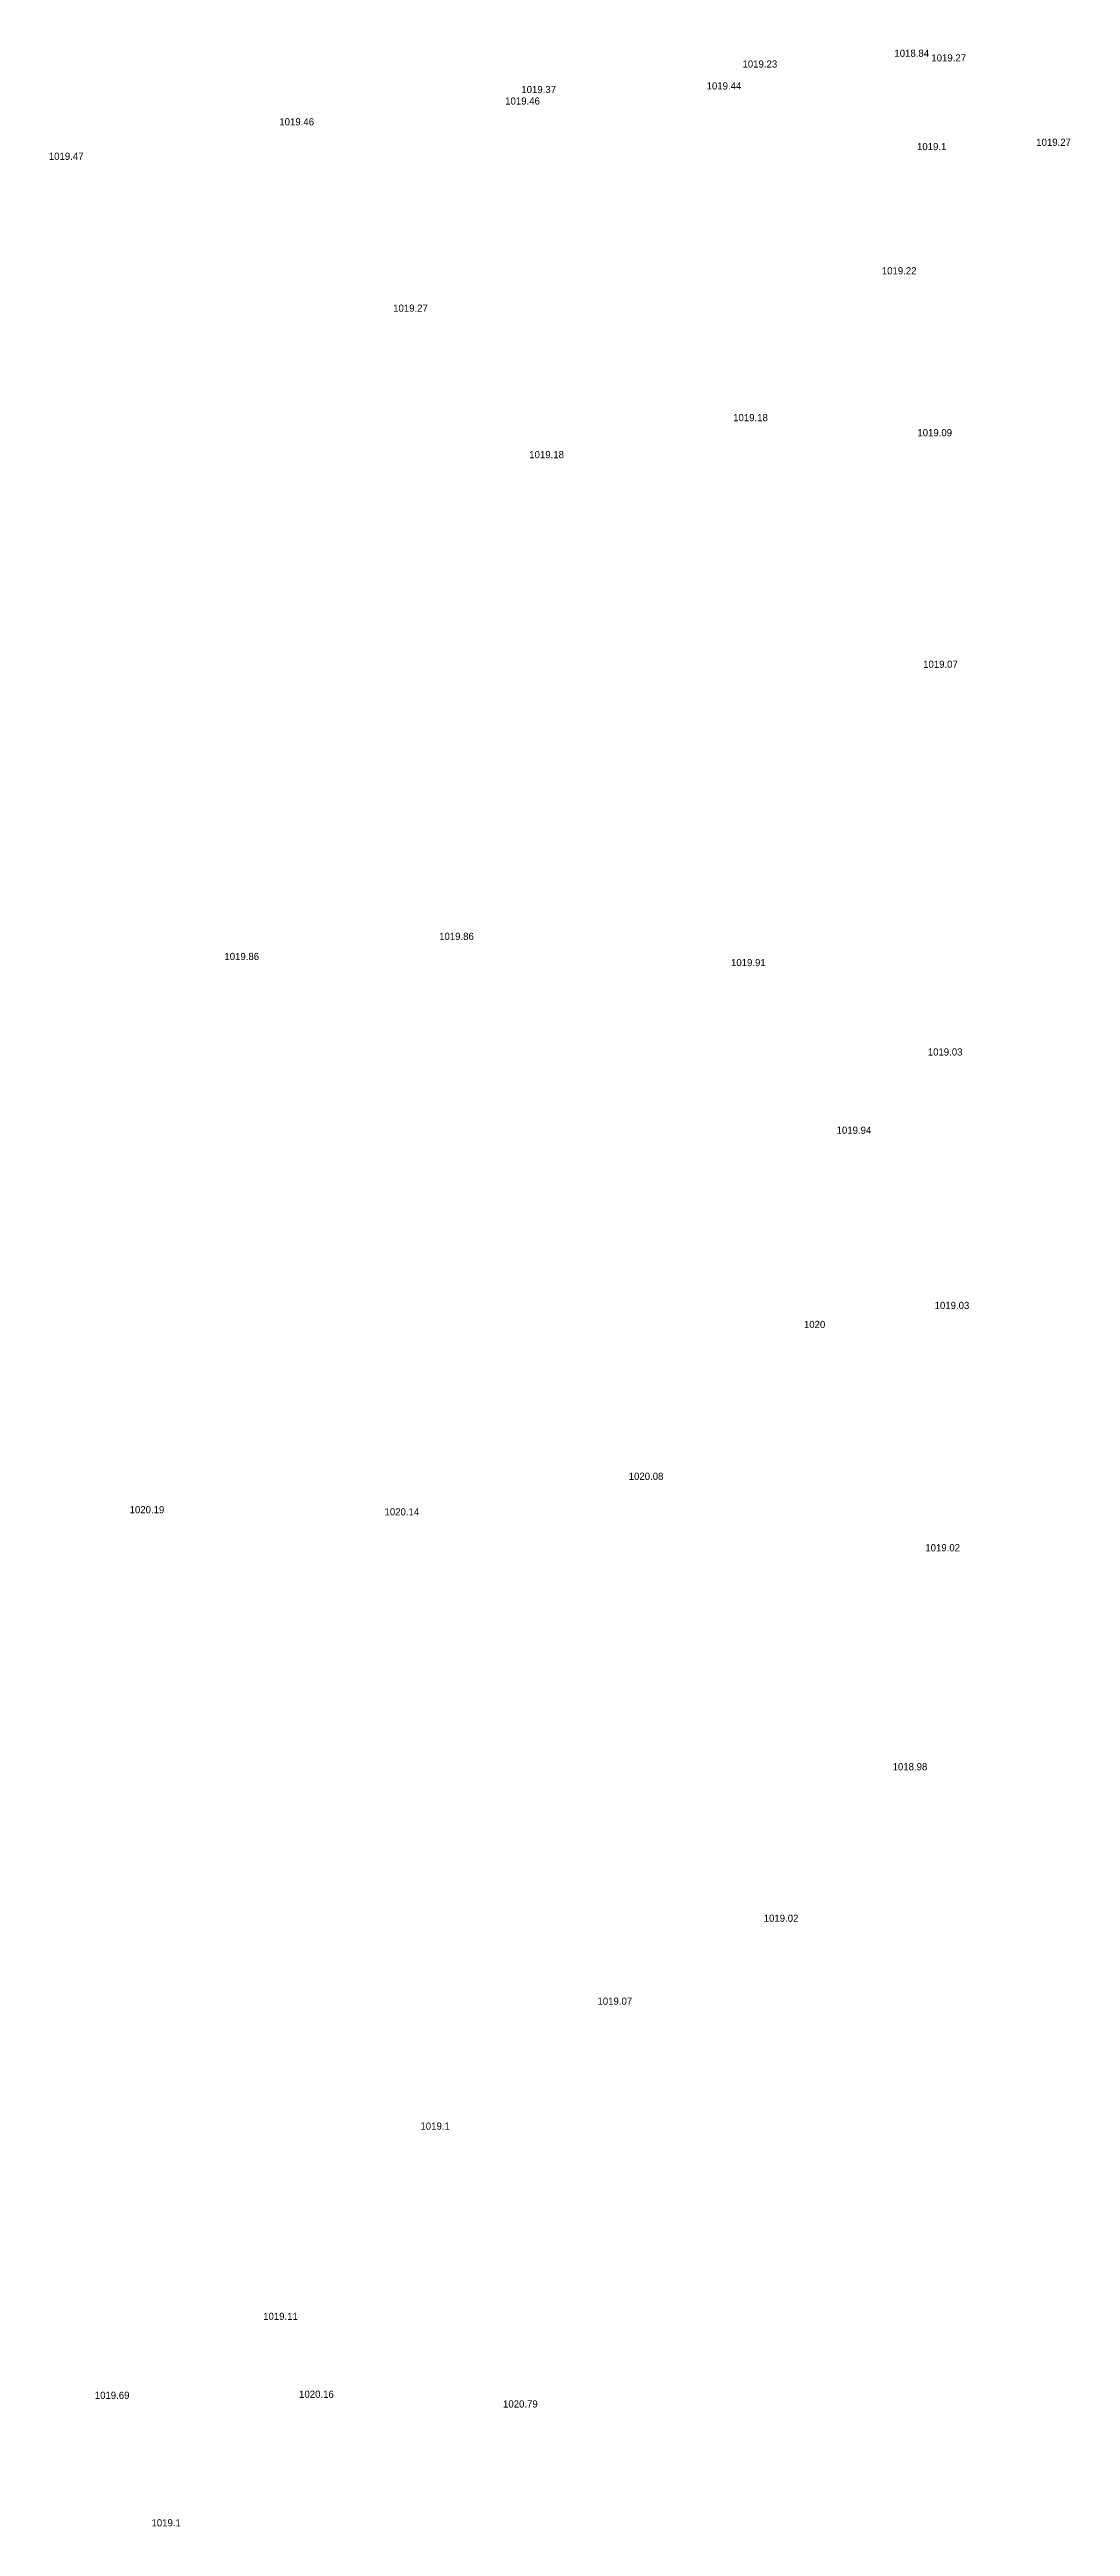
# Model space of a CAD drawing. Header units: inches. Extents: x 628884 to 629912, y 4519174 to 4520145.
# Drawn here: x 629149.4 to 629177.8, y 4519368.6 to 4519437.6 of the extents above; entities that cross this region are included whole.
import ezdxf

# ---------------------------------------------------------------- set-up
doc = ezdxf.new("R2010")
doc.units = ezdxf.units.IN
doc.header["$MEASUREMENT"] = 0

msp = doc.modelspace()

# ---------------------------------------------------------------- texts
for s, p in [('1018.84', (629172.91, 4519437.36, 1018.84)), ('1019.27', (629173.94, 4519437.23, 1019.27)), ('1019.44', (629167.68, 4519436.45, 1019.44)), ('1019.23', (629168.68, 4519437.06, 1019.23)), ('1019.46', (629162.07, 4519436.03, 1019.46)), ('1019.37', (629162.52, 4519436.35, 1019.37)), ('1019.46', (629155.78, 4519435.45, 1019.46)), ('1019.47', (629149.36, 4519434.49, 1019.47)), ('1019.1', (629173.54, 4519434.76, 1019.1)), ('1019.27', (629176.86, 4519434.88, 1019.27)), ('1019.22', (629172.56, 4519431.3, 1019.22)), ('1019.27', (629158.95, 4519430.26, 1019.27)), ('1019.18', (629168.42, 4519427.21, 1019.18)), ('1019.09', (629173.55, 4519426.79, 1019.09)), ('1019.18', (629162.74, 4519426.18, 1019.18)), ('1019.07', (629173.71, 4519420.34, 1019.07)), ('1019.86', (629160.23, 4519412.76, 1019.86)), ('1019.86', (629154.25, 4519412.2, 1019.86)), ('1019.91', (629168.36, 4519412.03, 1019.91)), ('1019.03', (629173.84, 4519409.54, 1019.03)), ('1019.94', (629171.3, 4519407.36, 1019.94)), ('1020', (629170.39, 4519401.95, 1020)), ('1019.03', (629174.03, 4519402.48, 1019.03)), ('1020.08', (629165.51, 4519397.72, 1020.08)), ('1020.19', (629151.61, 4519396.79, 1020.19)), ('1020.14', (629158.71, 4519396.73, 1020.14)), ('1019.02', (629173.77, 4519395.73, 1019.02)), ('1018.98', (629172.86, 4519389.63, 1018.98)), ('1019.02', (629169.27, 4519385.41, 1019.02)), ('1019.07', (629164.64, 4519383.1, 1019.07)), ('1019.1', (629159.71, 4519379.62, 1019.1)), ('1019.11', (629155.33, 4519374.32, 1019.11)), ('1019.69', (629150.64, 4519372.12, 1019.69)), ('1020.16', (629156.33, 4519372.15, 1020.16)), ('1020.79', (629162.01, 4519371.88, 1020.79)), ('1019.1', (629152.22, 4519368.57, 1019.1))]:
    msp.add_text(s, height=0.2).set_placement(p)

doc.saveas('drawing.dxf')
